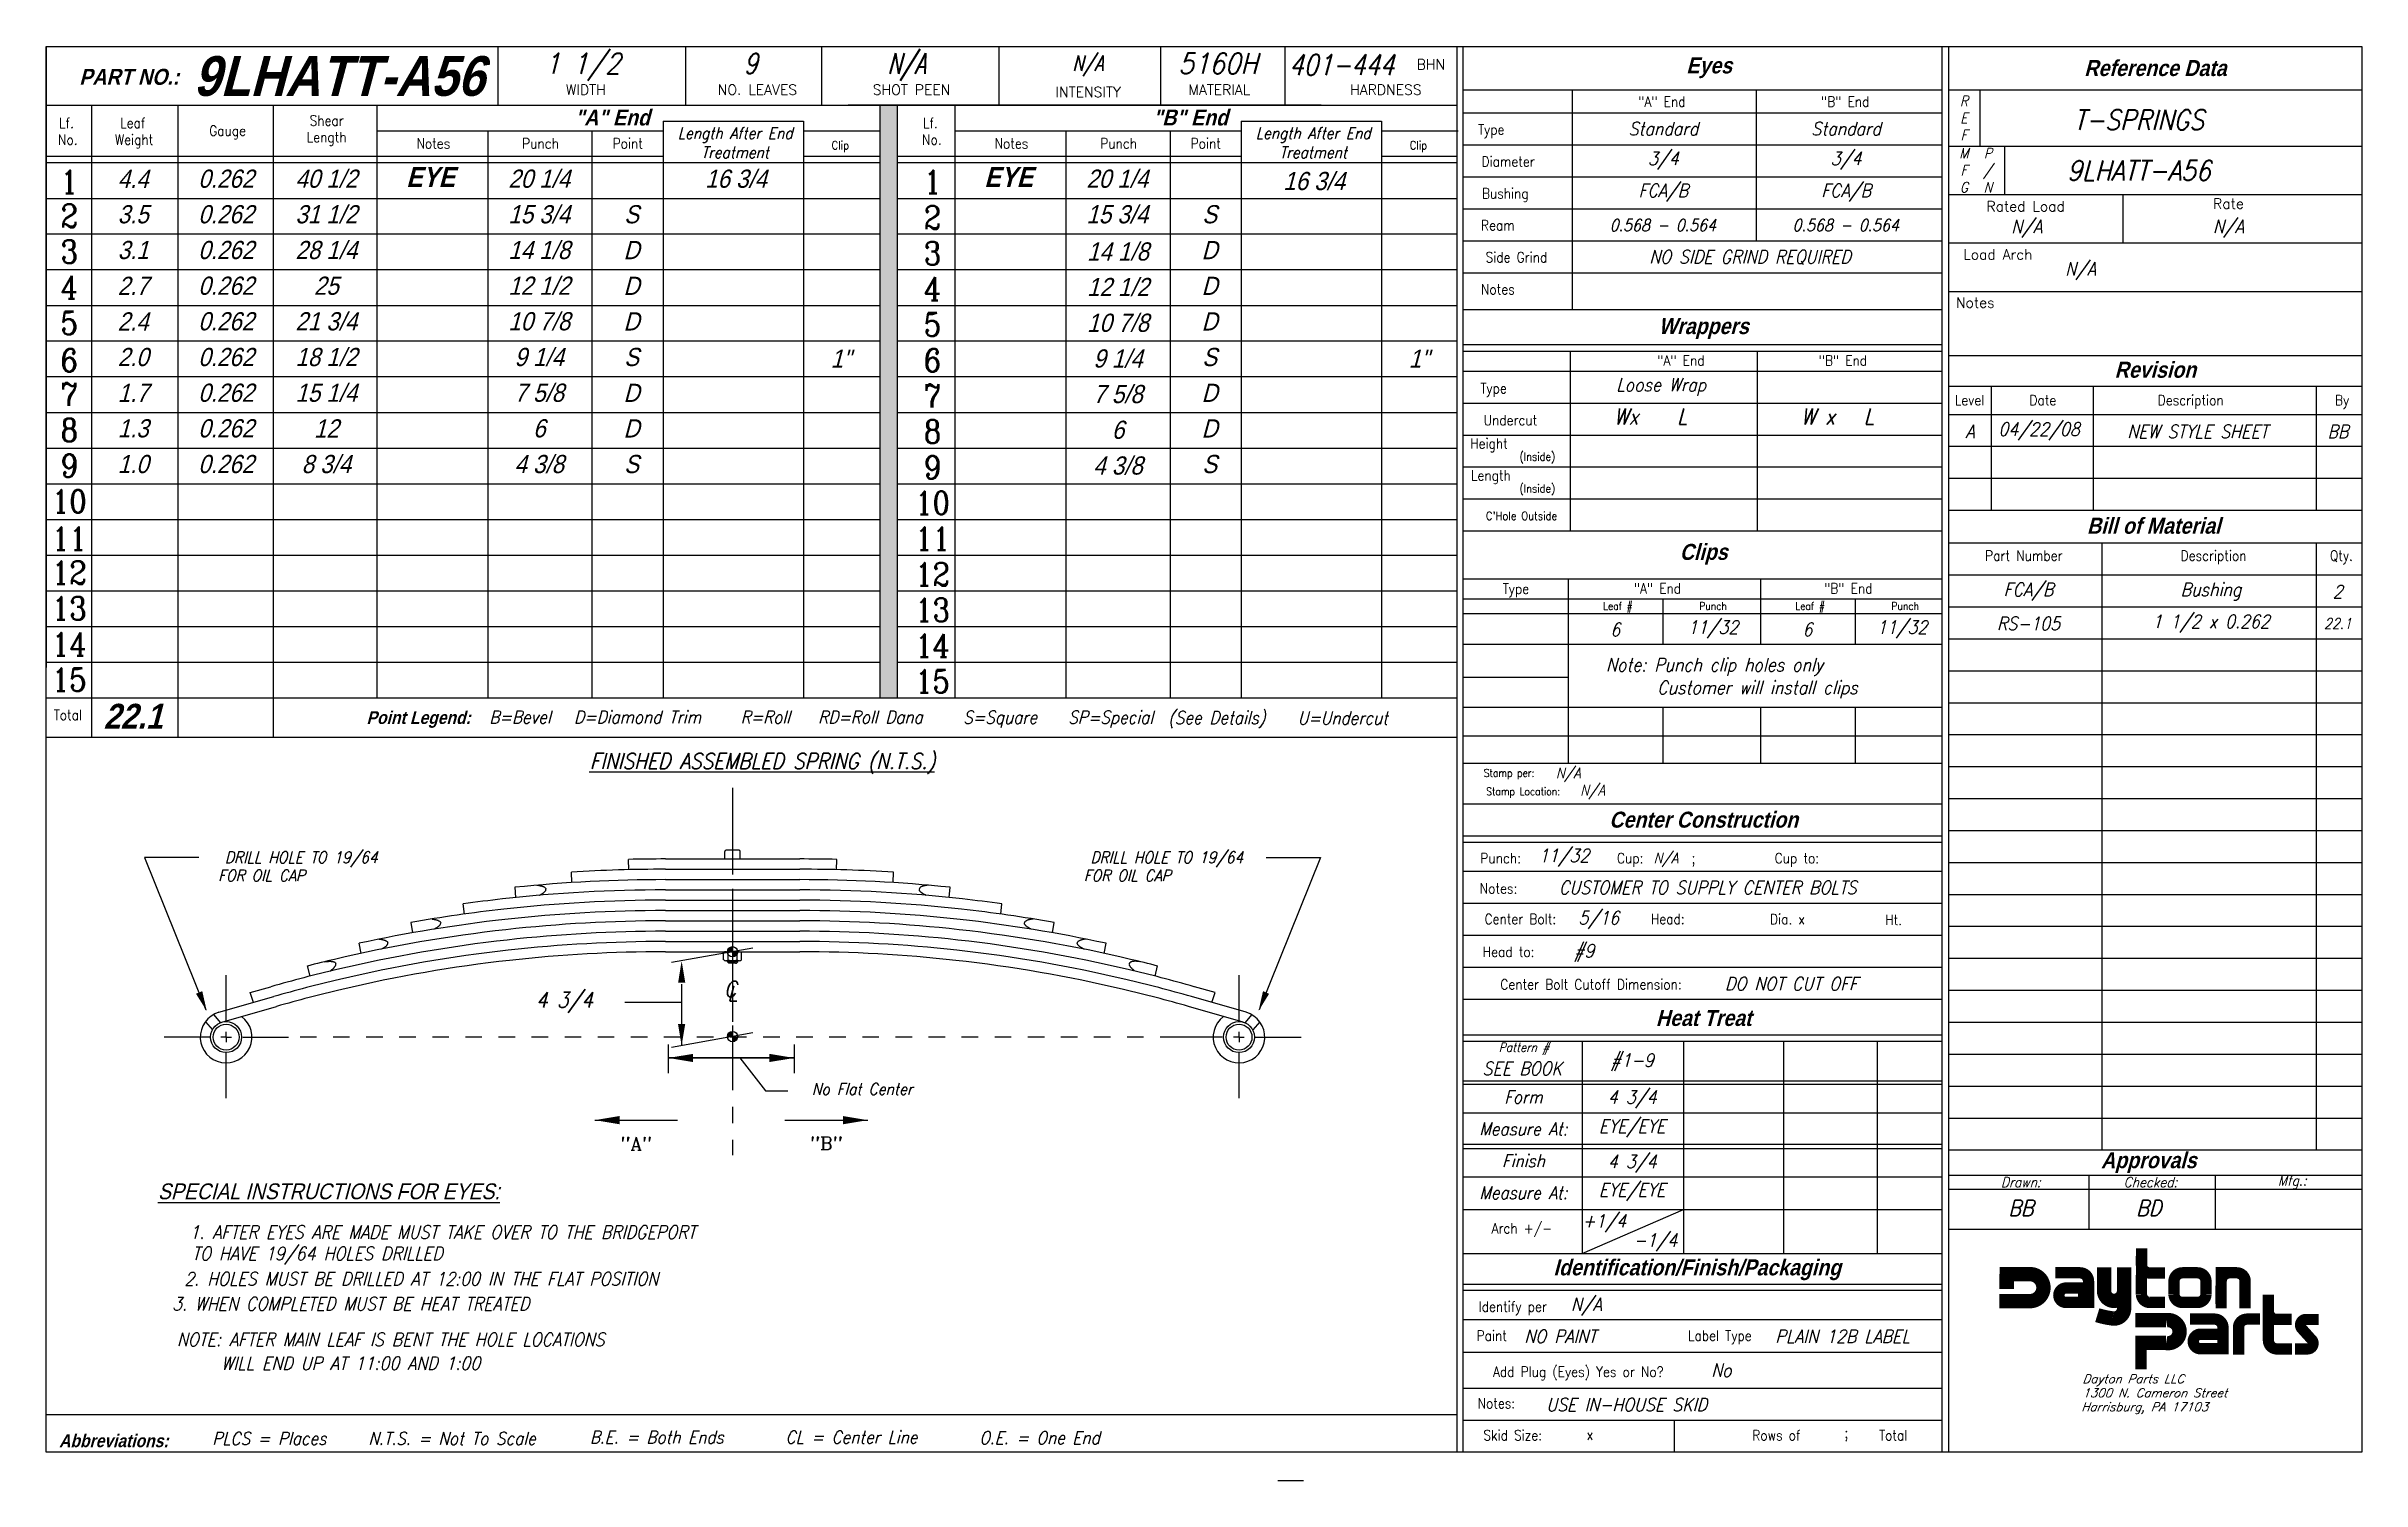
# Paper-space layout 'Layout1' of a CAD drawing. Extents: x 0 to 14, y -0.2 to 8.5.
import ezdxf
from ezdxf.enums import TextEntityAlignment as Align

# ---------------------------------------------------------------- set-up
doc = ezdxf.new("R2010")
doc.units = 0
doc.header["$LTSCALE"] = 0.25
doc.header["$MEASUREMENT"] = 0
for name, pattern in [('CENTER', [2, 1.25, -0.25, 0.25, -0.25]), ('DOT', [0.25, 0, -0.25]), ('HIDDEN', [0.375, 0.25, -0.125])]:
    doc.linetypes.add(name, pattern=pattern)
doc.layers.get('0').update_dxf_attribs({"linetype": 'CONTINUOUS'})
for name, color, linetype in [('DIM', 1, 'CONTINUOUS'), ('GRID', 6, 'CONTINUOUS'), ('GRIDTEXT', 2, 'CONTINUOUS'), ('LOGO', 7, 'CONTINUOUS'), ('SPRING', 4, 'CONTINUOUS'), ('TBLOCKTXT', 7, 'CONTINUOUS'), ('TEXT', 2, 'CONTINUOUS')]:
    doc.layers.add(name, color=color, linetype=linetype)
doc.styles.add('ROMANC', font='romanc', dxfattribs={"height": 0.1})
doc.styles.add('ROMANS', font='romans', dxfattribs={"width": 0.875, "oblique": 15, "height": 0.125})
doc.dimstyles.get("Standard").update_dxf_attribs({"dimtxt": 0.18, "dimasz": 0.18, "dimexe": 0.18, "dimexo": 0.0625, "dimgap": 0.09, "dimtad": 0, "dimtih": 1, "dimtoh": 1, "dimdec": 4, "dimzin": 0, "dimdsep": 46, "dimtxsty": 'Standard', "dimcen": 0.09, "dimadec": 0, "dimazin": 0, "dimtfac": 1, "dimtdec": 4, "dimtofl": 0, "dimtmove": 0, "dimatfit": 3, "dimfxl": 1, "dimtolj": 1, "dimtzin": 0, "dimarcsym": 0})

psp = doc.layouts.get("Layout1")

# ---------------------------------------------------------------- texts
at = {"layer": 'DIM', "color": 7, "style": 'ROMANS', "oblique": 15, "width": 0.875}
for s, height, p in [('%%uFINISHED ASSEMBLED SPRING (N.T.S.)', 0.09374, (4.331, 4.131)), ('C', 0.0937, (4.135, 2.753)), ('L', 0.0937, (4.148, 2.726))]:
    psp.add_text(s, height=height, dxfattribs=at).set_placement(p, align=Align.CENTER)
for s, height, p in [('4 3/4', 0.0937, (2.96, 2.688)), ('No Flat Center', 0.07031, (4.628, 2.16))]:
    psp.add_text(s, height=height, dxfattribs=at).set_placement(p)
at = {"layer": 'GRIDTEXT', "color": 7, "style": 'ROMANC'}
psp.add_text('BHN', height=0.0618, dxfattribs=at).set_placement((8.285, 8.359))
for s, height, p in [('WIDTH', 0.0618, (3.262, 8.206)), ('NO. LEAVES', 0.0618, (4.299, 8.206)), ('SHOT PEEN', 0.0618, (5.231, 8.206)), ('MATERIAL', 0.0618, (7.092, 8.206)), ('HARDNESS', 0.0618, (8.099, 8.206)), ('INTENSITY', 0.0618, (6.299, 8.192)), ('Rated Load', 0.0618, (11.967, 7.501)), ('Rate', 0.0618, (13.193, 7.517)), ('Load Arch', 0.0618, (11.799, 7.21)), ('Notes', 0.0618, (11.662, 6.919)), ('"A"', 0.08, (3.566, 1.825)), ('"B"', 0.08, (4.716, 1.827))]:
    psp.add_text(s, height=height, dxfattribs=at).set_placement(p, align=Align.CENTER)
at = {"layer": 'GRIDTEXT', "color": 7, "style": 'ROMANC', "width": 0.875}
for s, height, p in [('"A" End', 0.0618, (9.768, 8.134)), ('"B" End', 0.0618, (10.876, 8.134)), ('Lf.', 0.0618, (0.122, 8.005)), ('Leaf', 0.0618, (0.523, 8.005)), ('Gauge', 0.0618, (1.096, 7.958)), ('Length', 0.0618, (1.695, 7.919)), ('Shear', 0.0618, (1.695, 8.019)), ('Lf.', 0.0618, (5.345, 8.005)), ('Type', 0.0618, (8.736, 7.965)), ('No.', 0.0618, (0.13, 7.904)), ('Weight', 0.0618, (0.531, 7.904)), ('Notes', 0.0618, (2.34, 7.881)), ('Punch', 0.0618, (2.988, 7.881)), ('Point', 0.0618, (3.515, 7.881)), ('Clip', 0.0501, (4.801, 7.876)), ('No.', 0.0618, (5.354, 7.904)), ('Notes', 0.0618, (5.835, 7.881)), ('Punch', 0.0618, (6.483, 7.881)), ('Point', 0.0618, (7.01, 7.881)), ('Clip', 0.0501, (8.296, 7.876)), ('1', 0.14, (0.139, 7.61)), ('1', 0.14, (5.358, 7.61)), ('Diameter', 0.0618, (8.838, 7.772)), ('Bushing', 0.0618, (8.821, 7.579)), ('2', 0.14, (0.139, 7.404)), ('2', 0.14, (5.358, 7.394)), ('Ream', 0.0618, (8.776, 7.386)), ('3', 0.14, (0.139, 7.188)), ('3', 0.14, (5.358, 7.178)), ('Side Grind', 0.0618, (8.888, 7.193)), ('4', 0.14, (0.139, 6.972)), ('4', 0.14, (5.358, 6.963)), ('Notes', 0.0618, (8.776, 6.999)), ('5', 0.14, (0.139, 6.756)), ('5', 0.14, (5.358, 6.747)), ('6', 0.14, (0.139, 6.531)), ('6', 0.14, (5.358, 6.531)), ('"A" End', 0.0618, (9.883, 6.569)), ('"B" End', 0.0618, (10.862, 6.569)), ('7', 0.14, (0.139, 6.325)), ('7', 0.14, (5.358, 6.316)), ('Type', 0.0618, (8.75, 6.401)), ('Level', 0.0618, (11.628, 6.329)), ('Date', 0.0618, (12.071, 6.329)), ('Description', 0.06181, (12.965, 6.329)), ('By', 0.0618, (13.88, 6.329)), ('8', 0.14, (0.139, 6.109)), ('8', 0.14, (5.358, 6.1)), ('Undercut', 0.0618, (8.852, 6.208)), ('9', 0.14, (0.139, 5.894)), ('9', 0.14, (5.358, 5.884)), ('Height', 0.0618, (8.722, 6.067)), ('(Inside)', 0.0494, (9.015, 5.994)), ('Length', 0.0618, (8.734, 5.874)), ('10', 0.14, (0.139, 5.678)), ('10', 0.14, (5.358, 5.669)), ('(Inside)', 0.0494, (9.015, 5.801)), ("C'Hole Outside", 0.05007, (8.919, 5.635)), ('11', 0.14, (0.139, 5.453)), ('11', 0.14, (5.358, 5.453)), ('12', 0.14, (0.139, 5.247)), ('12', 0.14, (5.358, 5.237)), ('Part Number', 0.06181, (11.956, 5.389)), ('Description', 0.06181, (13.103, 5.389)), ('Qty.', 0.0618, (13.876, 5.389)), ('Type', 0.0618, (8.885, 5.189)), ('"A" End', 0.0618, (9.741, 5.191)), ('"B" End', 0.0618, (10.895, 5.191)), ('13', 0.14, (0.139, 5.031)), ('13', 0.14, (5.358, 5.022)), ('Leaf #', 0.0464, (9.502, 5.092)), ('Punch', 0.0464, (10.077, 5.092)), ('Leaf #', 0.0464, (10.664, 5.092)), ('Punch', 0.0464, (11.239, 5.092)), ('14', 0.14, (0.139, 4.815)), ('14', 0.14, (5.358, 4.806)), ('15', 0.14, (0.139, 4.6)), ('15', 0.14, (5.358, 4.59)), ('Total', 0.0618, (0.13, 4.426)), ('Stamp per:', 0.0464, (8.844, 4.083)), ('Stamp Location:', 0.04636, (8.929, 3.971)), ('Punch:', 0.0618, (8.793, 3.56)), ('Cup:', 0.0618, (9.576, 3.56)), (';', 0.0618, (9.959, 3.56)), ('Cup to:', 0.0618, (10.584, 3.56)), ('Notes:', 0.0618, (8.78, 3.377)), ('Center Bolt:', 0.06181, (8.912, 3.192)), ('Head:', 0.0618, (9.803, 3.192)), ('Dia. x', 0.0618, (10.527, 3.191)), ('Ht.', 0.0618, (11.169, 3.187)), ('Head to:', 0.0618, (8.841, 2.994)), ('Center Bolt Cutoff Dimension:', 0.06181, (9.339, 2.797)), ('Arch +/-', 0.0618, (8.921, 1.322)), ('Identify per', 0.06181, (8.866, 0.849)), ('Paint', 0.0618, (8.739, 0.673)), ('Label Type', 0.0618, (10.118, 0.673)), ('Add Plug (Eyes) Yes or No?', 0.06181, (9.262, 0.455)), ('Notes:', 0.0618, (8.767, 0.264)), ('Skid Size:', 0.0618, (8.866, 0.071)), ('x', 0.0618, (9.333, 0.075)), ('Rows of', 0.0618, (10.46, 0.071)), (';', 0.0618, (10.883, 0.086)), ('Total', 0.0618, (11.166, 0.071))]:
    psp.add_text(s, height=height, dxfattribs=at).set_placement(p, align=Align.CENTER)
at = {"layer": 'GRIDTEXT', "color": 7, "style": 'ROMANS', "oblique": 15, "width": 0.875}
for s, height, p in [('B=Bevel', 0.0773, (2.678, 4.405)), ('D=Diamond Trim', 0.07726, (3.19, 4.405)), ('R=Roll', 0.0773, (4.197, 4.405)), ('RD=Roll Dana', 0.07726, (4.666, 4.405)), ('S=Square', 0.0773, (5.543, 4.404)), ('SP=Special', 0.0773, (6.178, 4.404)), ('(See Details)', 0.07726, (6.782, 4.402)), ('U=Undercut', 0.0773, (7.566, 4.4)), ('PLCS = Places', 0.07726, (1.003, 0.044)), ('N.T.S. = Not To Scale', 0.07726, (1.947, 0.044)), ('B.E. = Both Ends', 0.07726, (3.286, 0.052)), ('CL = Center Line', 0.07726, (4.469, 0.052)), ('O.E. = One End', 0.07726, (5.641, 0.048))]:
    psp.add_text(s, height=height, dxfattribs=at).set_placement(p)
at = {"layer": 'GRIDTEXT', "color": 7, "attachment_point": 5, "style": 'ROMANS'}
for s, insert, char_height, width in [('{\\fSansSerif|b1|i0|c2|p2;9LHATT-A56}', (1.769, 8.318), 0.23998, 3.19968), ('{\\fSansSerif|b1|i0|c2|p2;Eyes}', (10.053, 8.369), 0.09658, 2.89551), ('{\\fSansSerif|b1|i0|c2|p2;Reference Data}', (12.751, 8.367), 0.09658, 2.89551), ('{\\fSansSerif|b1|i0|c2|p2;PART NO.:}', (0.501, 8.314), 0.09658, 2.89551), ('{\\fSansSerif|b1|i0|c2|p2;"A" End}', (3.422, 8.068), 0.09658, 2.89551), ('{\\fSansSerif|b1|i0|c2|p2;"B" End}', (6.917, 8.068), 0.09658, 2.89551), ('R\\PE\\PF', (11.594, 8.066), 0.0618, 0.19316), ('Length After End Treatment', (4.164, 7.916), 0.06954, 0.90624), ('Length After End Treatment', (7.659, 7.916), 0.06954, 0.90624), ('M\\PF\\PG', (11.594, 7.75), 0.0618, 0.19316), ('P\\P/\\PN', (11.739, 7.75), 0.0618, 0.19316), ('{\\fSansSerif|b1|i0|c2|p2;Wrappers}', (10.02, 6.793), 0.09658, 2.89551), ('{\\fSansSerif|b1|i0|c2|p2;Revision}', (12.751, 6.543), 0.09658, 2.89551), ('{\\fSansSerif|b1|i0|c2|p2;Bill of Material}', (12.741, 5.6), 0.09658, 2.89551), ('{\\fSansSerif|b1|i0|c2|p2;Clips}', (10.02, 5.428), 0.09658, 2.89551), ('{\\fSansSerif|b1|i0|c2|p2;Point Legend:}', (2.251, 4.429), 0.07726, 2.3164), ('{\\fSansSerif|b1|i0|c2|p2;Center Construction}', (10.02, 3.823), 0.09658, 2.89551), ('{\\fSansSerif|b1|i0|c2|p2;Heat Treat}', (10.02, 2.624), 0.09658, 2.89551), ('Pattern #', (8.934, 2.438), 0.0541, 0.7096), ('Form', (8.93, 2.147), 0.0773, 0.7096), ('Measure At:', (8.93, 1.954), 0.07726, 0.7096), ('Finish', (8.93, 1.761), 0.0773, 0.7096), ('{\\fSansSerif|b1|i0|c2|p2;Approvals}', (12.711, 1.75), 0.09658, 2.89551), ('Measure At:', (8.93, 1.568), 0.07726, 0.7096), ('Drawn:', (11.938, 1.632), 0.0618, 0.45865), ('Checked:', (12.722, 1.632), 0.0618, 0.45865), ('Mfg.:', (13.579, 1.632), 0.0618, 0.45865), ('{\\fSansSerif|b1|i0|c2|p2;Identification/Finish/Packaging}', (9.981, 1.102), 0.09658, 2.89551), ('{\\fSansSerif|b1|i0|c2|p2;Abbreviations:}', (0.408, 0.068), 0.07726, 2.3164)]:
    psp.add_mtext(s, dxfattribs=dict(at, insert=insert, char_height=char_height, width=width))
at = {"layer": 'TBLOCKTXT', "color": 7, "style": 'ROMANS', "oblique": 20}
for s, p in [('Dayton Parts LLC', (12.31, 0.417)), ('Harrisburg, PA 17103', (12.303, 0.248)), ('1300 N. Cameron Street', (12.31, 0.332))]:
    psp.add_text(s, height=0.05215, dxfattribs=at).set_placement(p)
at = {"layer": 'TEXT', "color": 7, "style": 'ROMANS', "oblique": 15}
for s, width, p in [('1 1/2', 0.875, (3.242, 8.333)), ('9', 0.75, (4.258, 8.333)), ('N/A', 0.6875, (5.2, 8.333)), ('5160H', 0.875, (7.083, 8.333))]:
    psp.add_text(s, height=0.125, dxfattribs=dict(at, width=width)).set_placement(p, align=Align.CENTER)
for s, height, width, p in [('N/A', 0.0937, 0.75, (6.204, 8.35)), ('401-444', 0.125, 0.8125, (7.514, 8.325))]:
    psp.add_text(s, height=height, dxfattribs=dict(at, width=width)).set_placement(p)
at = {"layer": 'TEXT', "color": 7, "style": 'ROMANS'}
for s, insert, char_height, width, attachment_point in [('Standard', (9.776, 8.001), 0.08, 0.57994, 5), ('Standard', (10.881, 8.001), 0.08, 0.57994, 5), ('T-SPRINGS', (12.651, 8.055), 0.12, 0.86991, 5), ('3/4', (9.776, 7.808), 0.08, 0.57994, 5), ('3/4', (10.881, 7.808), 0.08, 0.57994, 5), ('{\\fArial|b0|i0|c0|p34;4.4}', (0.525, 7.698), 0.11, 0.68284, 5), ('{\\fArial|b0|i0|c0|p34;0.262}', (1.087, 7.698), 0.11, 0.68284, 5), ('{\\fArial|b0|i0|c0|p34;40 1/2}', (1.693, 7.698), 0.11, 0.68284, 5), ('{\\fArial|b1|i0|c0|p34;EYE}', (2.323, 7.709), 0.12, 0.68284, 5), ('{\\fArial|b0|i0|c0|p34;20 1/4}', (2.98, 7.698), 0.11, 0.68284, 5), ('{\\fArial|b0|i0|c0|p34;16 3/4}', (4.17, 7.698), 0.11, 0.68284, 5), ('{\\fArial|b1|i0|c0|p34;EYE}', (5.818, 7.709), 0.12, 0.68284, 5), ('{\\fArial|b0|i0|c0|p34;20 1/4}', (6.475, 7.698), 0.11, 0.68284, 5), ('{\\fArial|b0|i0|c0|p34;16 3/4}', (7.665, 7.684), 0.11, 0.68284, 5), ('9LHATT-A56', (12.651, 7.748), 0.12, 0.86991, 5), ('FCA/B', (9.776, 7.614), 0.08, 0.57994, 5), ('FCA/B', (10.881, 7.614), 0.08, 0.57994, 5), ('{\\fArial|b0|i0|c0|p34;3.5}', (0.525, 7.483), 0.11, 0.68284, 5), ('{\\fArial|b0|i0|c0|p34;0.262}', (1.087, 7.483), 0.11, 0.68284, 5), ('{\\fArial|b0|i0|c0|p34;31 1/2}', (1.693, 7.483), 0.11, 0.68284, 5), ('{\\fArial|b0|i0|c0|p34;15 3/4}', (2.98, 7.483), 0.11, 0.68284, 5), ('{\\fArial|b0|i0|c0|p34;S}', (3.538, 7.483), 0.11, 0.68284, 5), ('{\\fArial|b0|i0|c0|p34;15 3/4}', (6.475, 7.483), 0.11, 0.68284, 5), ('{\\fArial|b0|i0|c0|p34;S}', (7.033, 7.483), 0.11, 0.68284, 5), ('N/A', (11.972, 7.396), 0.08, 0.57994, 5), ('N/A', (13.192, 7.396), 0.08, 0.57994, 5), ('{\\fArial|b0|i0|c0|p34;3.1}', (0.525, 7.267), 0.11, 0.68284, 5), ('{\\fArial|b0|i0|c0|p34;0.262}', (1.087, 7.267), 0.11, 0.68284, 5), ('{\\fArial|b0|i0|c0|p34;28 1/4}', (1.693, 7.267), 0.11, 0.68284, 5), ('{\\fArial|b0|i0|c0|p34;14 1/8}', (2.98, 7.267), 0.11, 0.68284, 5), ('{\\fArial|b0|i0|c0|p34;D}', (3.538, 7.267), 0.11, 0.68284, 5), ('{\\fArial|b0|i0|c0|p34;14 1/8}', (6.479, 7.258), 0.11, 0.68284, 5), ('{\\fArial|b0|i0|c0|p34;D}', (7.033, 7.267), 0.11, 0.68284, 5), ('N/A', (12.298, 7.14), 0.08, 0.57994, 5), ('{\\fArial|b0|i0|c0|p34;2.7}', (0.525, 7.051), 0.11, 0.68284, 5), ('{\\fArial|b0|i0|c0|p34;0.262}', (1.087, 7.051), 0.11, 0.68284, 5), ('{\\fArial|b0|i0|c0|p34;25}', (1.693, 7.051), 0.11, 0.68284, 5), ('{\\fArial|b0|i0|c0|p34;12 1/2}', (2.98, 7.051), 0.11, 0.68284, 5), ('{\\fArial|b0|i0|c0|p34;D}', (3.538, 7.051), 0.11, 0.68284, 5), ('{\\fArial|b0|i0|c0|p34;12 1/2}', (6.479, 7.043), 0.11, 0.68284, 5), ('{\\fArial|b0|i0|c0|p34;D}', (7.033, 7.051), 0.11, 0.68284, 5), ('{\\fArial|b0|i0|c0|p34;2.4}', (0.525, 6.836), 0.11, 0.68284, 5), ('{\\fArial|b0|i0|c0|p34;0.262}', (1.087, 6.836), 0.11, 0.68284, 5), ('{\\fArial|b0|i0|c0|p34;21 3/4}', (1.693, 6.836), 0.11, 0.68284, 5), ('{\\fArial|b0|i0|c0|p34;10 7/8}', (2.98, 6.836), 0.11, 0.68284, 5), ('{\\fArial|b0|i0|c0|p34;D}', (3.538, 6.836), 0.11, 0.68284, 5), ('{\\fArial|b0|i0|c0|p34;10 7/8}', (6.479, 6.827), 0.11, 0.68284, 5), ('{\\fArial|b0|i0|c0|p34;D}', (7.033, 6.836), 0.11, 0.68284, 5), ('{\\fArial|b0|i0|c0|p34;2.0}', (0.525, 6.62), 0.11, 0.68284, 5), ('{\\fArial|b0|i0|c0|p34;0.262}', (1.087, 6.62), 0.11, 0.68284, 5), ('{\\fArial|b0|i0|c0|p34;18 1/2}', (1.693, 6.62), 0.11, 0.68284, 5), ('{\\fArial|b0|i0|c0|p34;9 1/4}', (2.98, 6.62), 0.11, 0.68284, 5), ('{\\fArial|b0|i0|c0|p34;S}', (3.538, 6.62), 0.11, 0.68284, 5), ('{\\fArial|b0|i0|c0|p34;1"}', (4.803, 6.611), 0.11, 0.68284, 5), ('{\\fArial|b0|i0|c0|p34;9 1/4}', (6.479, 6.611), 0.11, 0.68284, 5), ('{\\fArial|b0|i0|c0|p34;S}', (7.033, 6.62), 0.11, 0.68284, 5), ('{\\fArial|b0|i0|c0|p34;1"}', (8.298, 6.611), 0.11, 0.68284, 5), ('{\\fArial|b0|i0|c0|p34;1.7}', (0.525, 6.404), 0.11, 0.68284, 5), ('{\\fArial|b0|i0|c0|p34;0.262}', (1.087, 6.404), 0.11, 0.68284, 5), ('{\\fArial|b0|i0|c0|p34;15 1/4}', (1.693, 6.404), 0.11, 0.68284, 5), ('{\\fArial|b0|i0|c0|p34;7 5/8}', (2.98, 6.404), 0.11, 0.68284, 5), ('{\\fArial|b0|i0|c0|p34;D}', (3.538, 6.404), 0.11, 0.68284, 5), ('{\\fArial|b0|i0|c0|p34;7 5/8}', (6.479, 6.396), 0.11, 0.68284, 5), ('{\\fArial|b0|i0|c0|p34;D}', (7.033, 6.404), 0.11, 0.68284, 5), ('    Wx    L', (9.247, 6.309), 0.09658, 1.07149, 1), ('    W x   L', (10.377, 6.309), 0.09658, 1.07151, 1), ('{\\fArial|b0|i0|c0|p34;1.3}', (0.525, 6.189), 0.11, 0.68284, 5), ('{\\fArial|b0|i0|c0|p34;0.262}', (1.087, 6.189), 0.11, 0.68284, 5), ('{\\fArial|b0|i0|c0|p34;12}', (1.693, 6.189), 0.11, 0.68284, 5), ('{\\fArial|b0|i0|c0|p34;6}', (2.98, 6.189), 0.11, 0.68284, 5), ('{\\fArial|b0|i0|c0|p34;D}', (3.538, 6.189), 0.11, 0.68284, 5), ('{\\fArial|b0|i0|c0|p34;6}', (6.479, 6.18), 0.11, 0.68284, 5), ('{\\fArial|b0|i0|c0|p34;D}', (7.033, 6.189), 0.11, 0.68284, 5), ('A', (11.63, 6.171), 0.08, 0.57994, 5), ('04/22/08', (12.048, 6.171), 0.08, 0.57994, 5), ('NEW STYLE SHEET', (13.006, 6.171), 0.07999, 1.08847, 5), ('BB', (13.854, 6.171), 0.08, 0.57994, 5), ('{\\fArial|b0|i0|c0|p34;1.0}', (0.525, 5.973), 0.11, 0.68284, 5), ('{\\fArial|b0|i0|c0|p34;0.262}', (1.087, 5.973), 0.11, 0.68284, 5), ('{\\fArial|b0|i0|c0|p34;8 3/4}', (1.693, 5.973), 0.11, 0.68284, 5), ('{\\fArial|b0|i0|c0|p34;4 3/8}', (2.98, 5.973), 0.11, 0.68284, 5), ('{\\fArial|b0|i0|c0|p34;S}', (3.538, 5.973), 0.11, 0.68284, 5), ('{\\fArial|b0|i0|c0|p34;4 3/8}', (6.479, 5.964), 0.11, 0.68284, 5), ('{\\fArial|b0|i0|c0|p34;S}', (7.033, 5.973), 0.11, 0.68284, 5), ('FCA/B', (11.984, 5.202), 0.08, 0.57994, 5), ('Bushing', (13.087, 5.202), 0.08, 0.57994, 5), ('2', (13.854, 5.202), 0.08, 0.57994, 5), ('11/32', (10.076, 4.974), 0.08, 0.57994, 5), ('11/32', (11.219, 4.974), 0.08, 0.57994, 5), ('RS-105', (11.984, 5.009), 0.08, 0.57994, 5), ('1 1/2 x 0.262', (13.087, 5.009), 0.07999, 1.28883, 5), ('22.1', (13.854, 5.009), 0.064, 0.57994, 5), ('6', (9.486, 4.974), 0.08, 0.57994, 5), ('6', (10.648, 4.974), 0.08, 0.57994, 5), ('{\\C1;Note: Punch clip holes only}', (10.085, 4.747), 0.07999, 1.86151, 5), ('{\\C1;Customer will install clips}', (10.345, 4.609), 0.07999, 1.86151, 5), ('{\\fArial|b1|i0|c0|p34;22.1}', (0.525, 4.449), 0.15, 0.68284, 5), ('N/A', (9.201, 4.095), 0.064, 0.46395, 5), ('N/A', (9.348, 3.991), 0.064, 0.46395, 5), ('\\A1;{\\C1;DRILL HOLE TO 19/64}', (1.541, 3.584), 0.07, 2.83597, 5), ('\\A1;{\\C1;DRILL HOLE TO 19/64}', (6.774, 3.584), 0.07, 2.83597, 5), ('11/32', (9.175, 3.593), 0.08, 0.57994, 5), ('\\A1;{\\C1;FOR OIL CAP}', (1.301, 3.486), 0.07, 2.83597, 5), ('\\A1;{\\C1;FOR OIL CAP}', (6.535, 3.486), 0.07, 2.83597, 5), ('N/A', (9.792, 3.581), 0.064, 0.46395, 5), ('{\\C1;CUSTOMER TO SUPPLY CENTER BOLTS}', (10.045, 3.413), 0.07999, 2.263, 5), ('5/16', (9.386, 3.217), 0.08, 0.57994, 5), ('#9', (9.297, 3.017), 0.08, 0.57994, 5), ('{\\C1;DO NOT CUT OFF}', (10.551, 2.832), 0.07999, 1.45568, 5), ('#1-9', (9.588, 2.356), 0.08, 0.57994, 5), ('SEE BOOK', (8.923, 2.319), 0.08, 0.57994, 5), ('4 3/4', (9.588, 2.133), 0.08, 0.57994, 5), ('EYE/EYE', (9.588, 1.958), 0.08, 0.57994, 5), ('4 3/4', (9.588, 1.743), 0.08, 0.57994, 5), ('{\\fArial|b0|i0|c0|p34;\\L\\C1;SPECIAL INSTRUCTIONS FOR EYES:}', (1.708, 1.576), 0.09599, 6.72194, 5), ('EYE/EYE', (9.588, 1.572), 0.08, 0.57994, 5), ('+1/4', (9.419, 1.384), 0.08, 0.57994, 5), ('BB', (11.938, 1.476), 0.096, 0.69593, 5), ('BD', (12.711, 1.476), 0.096, 0.69593, 5), ('{\\C1;1. AFTER EYES ARE MADE MUST TAKE OVER TO THE BRIDGEPORT}', (2.395, 1.33), 0.07999, 4.04463, 5), ('-1/4', (9.728, 1.268), 0.08, 0.57994, 5), ('{\\C1;TO HAVE 19/64 HOLES DRILLED}', (1.638, 1.187), 0.07999, 3.01076, 5), ('{\\C1;2. HOLES MUST BE DRILLED AT 12:00 IN THE FLAT POSITION}', (2.266, 1.047), 0.07999, 4.04463, 5), ('{\\C1;3. WHEN COMPLETED MUST BE HEAT TREATED}', (1.84, 0.897), 0.07999, 4.04463, 5), ('N/A', (9.31, 0.88), 0.08, 1.62441, 5), ('{\\C1;NOTE: AFTER MAIN LEAF IS BENT THE HOLE LOCATIONS}', (2.082, 0.681), 0.07999, 4.04463, 5), ('{\\C1;NO PAINT}', (9.153, 0.7), 0.07999, 0.57994, 5), ('{\\C5;    PLAIN 12B LABEL}', (10.764, 0.7), 0.07999, 2.12421, 5), ('{\\C1;WILL END UP AT 11:00 AND 1:00}', (1.84, 0.537), 0.07999, 4.04463, 5), ('No', (10.127, 0.495), 0.08, 0.57994, 5)]:
    psp.add_mtext(s, dxfattribs=dict(at, insert=insert, char_height=char_height, width=width, attachment_point=attachment_point))
at = {"layer": 'TEXT', "color": 7, "attachment_point": 5, "style": 'ROMANS'}
for s, insert, char_height in [('0.568 - 0.564', (9.773, 7.418), 0.07199), ('0.568 - 0.564', (10.879, 7.418), 0.07199), ('{\\C1;NO SIDE GRIND REQUIRED}', (10.3, 7.223), 0.07999), ('Loose Wrap', (9.763, 6.44), 0.08), ('USE IN-HOUSE SKID', (9.554, 0.287), 0.07999)]:
    psp.add_mtext(s, dxfattribs=dict(at, insert=insert, char_height=char_height))

# ---------------------------------------------------------------- hatches: boundary and pattern name
psp.add_hatch(color=256).paths.add_polyline_path([(5.144, 8.144), (5.04, 8.144), (5.04, 4.561), (5.144, 4.561)])

# ---------------------------------------------------------------- linework, layer by layer
at = {"color": 7, "linetype": 'DOT'}
for p, q in [((0, 0), (0, 8.499)), ((0, 8.499), (13.135, 8.499))]:
    psp.add_line(p, q, dxfattribs=at)
at = {"color": 1}
for p, q in [((0.594, 3.594), (0.965, 2.674)), ((0.922, 3.594), (0.594, 3.594)), ((7.704, 3.594), (7.333, 2.674)), ((7.376, 3.594), (7.704, 3.594))]:
    psp.add_line(p, q, dxfattribs=at)
for p, q in [((3.178, 3.444), (3.175, 3.506)), ((3.522, 3.521), (3.519, 3.583)), ((4.777, 3.521), (4.779, 3.583)), ((5.12, 3.444), (5.123, 3.506)), ((2.839, 3.353), (2.834, 3.415)), ((5.459, 3.353), (5.465, 3.415)), ((2.529, 3.253), (2.52, 3.315)), ((5.77, 3.253), (5.778, 3.315)), ((2.215, 3.14), (2.205, 3.202)), ((6.083, 3.14), (6.094, 3.202)), ((1.904, 3.015), (1.891, 3.077)), ((3.743, 3.025), (3.743, 3.025)), ((6.395, 3.015), (6.407, 3.077)), ((1.595, 2.878), (1.579, 2.939)), ((6.704, 2.878), (6.719, 2.939)), ((1.252, 2.719), (1.232, 2.778)), ((3.498, 2.721), (3.841, 2.721)), ((7.047, 2.719), (7.066, 2.778)), ((0.962, 2.602), (1.004, 2.553)), ((1.01, 2.645), (1.053, 2.596)), ((7.288, 2.645), (7.246, 2.596)), ((7.337, 2.602), (7.294, 2.553))]:
    psp.add_line(p, q)
at = {"linetype": 'HIDDEN'}
psp.add_line((6.834, 2.509), (1.464, 2.509), dxfattribs=at)
at = {"layer": 'DIM', "color": 7, "linetype": 'CENTER'}
for p, q in [((4.149, 4.017), (4.149, 2.813)), ((4.149, 3.804), (4.149, 2.487)), ((4.149, 3.113), (4.149, 1.796)), ((1.087, 2.609), (1.087, 2.884)), ((7.211, 2.609), (7.211, 2.884)), ((1.087, 2.509), (1.087, 2.54)), ((7.211, 2.509), (7.211, 2.54)), ((0.987, 2.509), (0.712, 2.509)), ((1.087, 2.509), (1.056, 2.509)), ((1.087, 2.509), (1.087, 2.478)), ((1.087, 2.14), (1.087, 2.415)), ((1.089, 2.509), (1.12, 2.509)), ((1.189, 2.509), (1.464, 2.509)), ((7.109, 2.509), (6.834, 2.509)), ((7.209, 2.509), (7.178, 2.509)), ((7.211, 2.509), (7.211, 2.478)), ((7.211, 2.509), (7.242, 2.509)), ((7.211, 2.14), (7.211, 2.415)), ((7.311, 2.509), (7.586, 2.509))]:
    psp.add_line(p, q, dxfattribs=at)
at = {"layer": 'DIM', "color": 7}
for p, q in [((4.272, 3.046), (3.78, 2.96)), ((3.841, 2.83), (3.841, 2.458)), ((4.272, 2.534), (3.779, 2.447)), ((3.759, 2.465), (3.759, 2.292)), ((4.192, 2.383), (4.348, 2.185)), ((4.522, 2.465), (4.522, 2.292)), ((4.348, 2.185), (4.484, 2.185)), ((7.601, -0.173), (7.445, -0.173))]:
    psp.add_line(p, q, dxfattribs=at)
at = {"layer": 'DIM', "color": 7, "const_width": 0.0312}
for points in [[(4.149, 3.04, 0.414213), (4.134, 3.025, 1)], [(4.149, 3.009, 0.414214), (4.165, 3.025, 1)], [(4.149, 2.528, 0.414214), (4.133, 2.512, 1)], [(4.149, 2.498, 0.414214), (4.164, 2.514, 1)]]:
    psp.add_lwpolyline(points, format="xyb", dxfattribs=at)
at = {"layer": 'DIM', "color": 7}
for centre in [(4.149, 3.025), (4.149, 2.512)]:
    psp.add_circle(centre, 0.0312, dxfattribs=at)
for points in [[(3.82, 2.839), (3.863, 2.839), (3.841, 2.97)], [(3.819, 2.589), (3.863, 2.589), (3.841, 2.458)]]:
    psp.add_solid(points, dxfattribs=at)
at = {"layer": 'DIM', "color": 1}
for points in [[(0.905, 2.771), (0.943, 2.787), (0.97, 2.667)], [(7.393, 2.771), (7.356, 2.787), (7.329, 2.667)]]:
    psp.add_solid(points, dxfattribs=at)
at = {"layer": 'GRID', "color": 7}
for p, q in [((0, 8.499), (0, 4.744)), ((0, 8.499), (13.999, 8.499)), ((2.73, 8.499), (2.73, 8.144)), ((3.865, 8.499), (3.865, 8.144)), ((4.687, 8.499), (4.687, 8.144)), ((5.758, 8.499), (5.758, 8.144)), ((6.736, 8.499), (6.736, 8.144)), ((7.488, 8.499), (7.488, 8.144)), ((8.527, 8.499), (8.527, 0)), ((8.565, 8.499), (8.565, 0)), ((11.461, 8.499), (11.461, 0)), ((11.5, 8.499), (11.5, 0)), ((0, 8.144), (8.527, 8.144)), ((0.274, 8.144), (0.274, 4.323)), ((0.355, 8.144), (8.527, 8.144)), ((0.795, 8.144), (0.795, 4.323)), ((1.371, 8.144), (1.371, 4.323)), ((1.998, 8.144), (1.998, 4.561)), ((7.707, 8.144), (4.848, 8.144)), ((5.04, 8.144), (5.04, 4.561)), ((5.144, 8.144), (5.144, 4.561)), ((5.493, 8.144), (5.493, 4.561)), ((8.565, 8.237), (11.461, 8.237)), ((8.565, 8.237), (11.461, 8.237)), ((9.226, 8.237), (9.226, 6.908)), ((10.338, 8.237), (10.338, 7.324)), ((11.5, 8.237), (13.135, 8.237)), ((11.5, 8.237), (13.999, 8.237)), ((11.69, 8.237), (11.69, 7.896)), ((1.998, 7.989), (3.73, 7.989)), ((2.669, 7.983), (2.669, 4.561)), ((3.299, 7.989), (3.299, 4.561)), ((3.73, 8.046), (3.73, 4.561)), ((3.73, 8.046), (4.578, 8.046)), ((4.578, 8.046), (4.578, 4.561)), ((4.578, 7.989), (5.04, 7.989)), ((5.493, 7.989), (7.225, 7.989)), ((6.164, 7.983), (6.164, 4.561)), ((6.794, 7.989), (6.794, 4.561)), ((7.225, 8.046), (7.225, 4.561)), ((7.225, 8.046), (8.073, 8.046)), ((8.073, 8.046), (8.073, 4.561)), ((8.073, 7.989), (8.535, 7.989)), ((8.565, 8.096), (11.461, 8.096)), ((8.565, 7.903), (11.461, 7.903)), ((11.5, 7.896), (13.999, 7.896)), ((11.839, 7.896), (11.839, 7.603)), ((0, 7.835), (1.371, 7.835)), ((0, 7.796), (1.371, 7.796)), ((1.371, 7.835), (1.998, 7.835)), ((1.371, 7.796), (1.998, 7.796)), ((1.998, 7.835), (3.73, 7.835)), ((1.998, 7.796), (5.04, 7.796)), ((4.578, 7.835), (5.04, 7.835)), ((5.144, 7.835), (7.225, 7.835)), ((5.144, 7.796), (5.333, 7.796)), ((5.315, 7.796), (8.527, 7.796)), ((8.073, 7.835), (8.527, 7.835)), ((8.565, 7.71), (11.461, 7.71)), ((0, 7.58), (1.371, 7.58)), ((1.371, 7.58), (1.998, 7.58)), ((1.998, 7.58), (5.04, 7.58)), ((5.144, 7.58), (5.333, 7.58)), ((5.315, 7.58), (8.527, 7.58)), ((11.5, 7.603), (13.999, 7.603)), ((12.555, 7.603), (12.555, 7.309)), ((8.565, 7.517), (11.461, 7.517)), ((0, 7.365), (1.371, 7.365)), ((1.371, 7.365), (1.998, 7.365)), ((1.998, 7.365), (5.04, 7.365)), ((5.144, 7.365), (5.333, 7.365)), ((5.315, 7.365), (8.527, 7.365)), ((8.565, 7.324), (11.461, 7.324)), ((13.999, 7.309), (11.5, 7.309)), ((0, 7.149), (1.371, 7.149)), ((1.371, 7.149), (1.998, 7.149)), ((1.998, 7.149), (5.04, 7.149)), ((5.144, 7.149), (5.333, 7.149)), ((5.315, 7.149), (8.527, 7.149)), ((8.565, 7.13), (11.461, 7.13)), ((11.5, 7.016), (13.999, 7.016)), ((0, 6.933), (1.371, 6.933)), ((1.371, 6.933), (1.998, 6.933)), ((1.998, 6.933), (5.04, 6.933)), ((5.144, 6.933), (5.333, 6.933)), ((5.315, 6.933), (8.527, 6.933)), ((8.565, 6.908), (11.461, 6.908)), ((0, 6.718), (1.371, 6.718)), ((1.371, 6.718), (1.998, 6.718)), ((1.998, 6.718), (5.04, 6.718)), ((5.144, 6.718), (5.333, 6.718)), ((5.315, 6.718), (8.527, 6.718)), ((8.565, 6.696), (11.461, 6.696)), ((8.565, 6.657), (11.461, 6.657)), ((9.214, 6.657), (9.214, 5.566)), ((10.344, 6.657), (10.344, 5.566)), ((11.5, 6.63), (13.999, 6.63)), ((0, 6.502), (1.371, 6.502)), ((1.371, 6.502), (1.998, 6.502)), ((1.998, 6.502), (5.04, 6.502)), ((5.144, 6.502), (5.333, 6.502)), ((5.315, 6.502), (8.527, 6.502)), ((8.565, 6.536), (11.461, 6.536)), ((11.5, 6.444), (13.999, 6.444)), ((11.759, 6.444), (11.759, 5.695)), ((12.376, 6.444), (12.376, 5.695)), ((13.724, 6.444), (13.724, 5.695)), ((8.565, 6.342), (11.461, 6.342)), ((0, 6.286), (1.371, 6.286)), ((1.371, 6.286), (1.998, 6.286)), ((1.998, 6.286), (5.04, 6.286)), ((5.144, 6.286), (5.333, 6.286)), ((5.315, 6.286), (8.527, 6.286)), ((11.5, 6.274), (13.999, 6.274)), ((0, 6.07), (1.371, 6.07)), ((1.371, 6.07), (1.998, 6.07)), ((1.998, 6.07), (5.04, 6.07)), ((5.144, 6.07), (5.333, 6.07)), ((5.315, 6.07), (8.527, 6.07)), ((8.565, 6.149), (11.461, 6.149)), ((11.5, 6.081), (13.999, 6.081)), ((8.565, 5.956), (11.461, 5.956)), ((11.5, 5.888), (13.999, 5.888)), ((0, 5.855), (1.998, 5.855)), ((1.998, 5.855), (5.04, 5.855)), ((5.144, 5.855), (5.333, 5.855)), ((5.315, 5.855), (8.527, 5.855)), ((8.565, 5.763), (11.461, 5.763)), ((0, 5.639), (1.371, 5.639)), ((1.371, 5.639), (1.998, 5.639)), ((1.998, 5.639), (5.04, 5.639)), ((5.144, 5.639), (5.333, 5.639)), ((5.315, 5.639), (8.527, 5.639)), ((11.5, 5.695), (13.135, 5.695)), ((11.5, 5.695), (13.999, 5.695)), ((8.565, 5.57), (11.461, 5.57)), ((11.5, 5.497), (13.999, 5.497)), ((12.427, 5.497), (12.427, 1.827)), ((13.724, 5.497), (13.724, 1.827)), ((0, 5.423), (1.371, 5.423)), ((1.371, 5.423), (1.998, 5.423)), ((1.998, 5.423), (5.04, 5.423)), ((5.144, 5.423), (5.333, 5.423)), ((5.315, 5.423), (8.527, 5.423)), ((0, 5.208), (1.371, 5.208)), ((1.371, 5.208), (1.998, 5.208)), ((1.998, 5.208), (5.04, 5.208)), ((5.144, 5.208), (5.333, 5.208)), ((5.315, 5.208), (8.527, 5.208)), ((8.565, 5.279), (11.461, 5.279)), ((8.565, 5.279), (11.461, 5.279)), ((9.201, 5.279), (9.201, 4.166)), ((10.363, 5.279), (10.363, 4.885)), ((11.5, 5.303), (13.999, 5.303)), ((8.565, 5.158), (11.461, 5.158)), ((8.565, 5.071), (11.461, 5.071)), ((9.773, 5.158), (9.773, 4.885)), ((10.936, 5.158), (10.936, 4.885)), ((11.5, 5.11), (13.999, 5.11)), ((0, 4.992), (1.371, 4.992)), ((1.371, 4.992), (1.998, 4.992)), ((1.998, 4.992), (5.04, 4.992)), ((5.144, 4.992), (5.333, 4.992)), ((5.315, 4.992), (8.527, 4.992)), ((11.5, 4.917), (13.999, 4.917)), ((0, 4.776), (1.998, 4.776)), ((1.998, 4.776), (5.04, 4.776)), ((5.144, 4.776), (5.333, 4.776)), ((5.315, 4.776), (8.527, 4.776)), ((8.565, 4.885), (11.461, 4.885)), ((0, 0), (0, 4.744)), ((8.565, 4.685), (9.201, 4.685)), ((11.5, 4.724), (13.999, 4.724)), ((0, 4.561), (1.998, 4.561)), ((1.998, 4.561), (5.144, 4.561)), ((5.144, 4.561), (5.333, 4.561)), ((5.315, 4.561), (8.527, 4.561)), ((8.565, 4.504), (11.461, 4.504)), ((9.773, 4.504), (9.773, 4.166)), ((10.363, 4.504), (10.363, 4.166)), ((10.936, 4.504), (10.936, 4.166)), ((11.5, 4.531), (13.999, 4.531)), ((0, 4.323), (8.527, 4.323)), ((8.565, 4.33), (11.461, 4.33)), ((11.5, 4.338), (13.999, 4.338)), ((8.565, 4.166), (11.461, 4.166)), ((11.5, 4.145), (13.999, 4.145)), ((11.5, 3.951), (13.999, 3.951)), ((8.565, 3.919), (11.461, 3.919)), ((8.565, 3.726), (11.461, 3.726)), ((8.565, 3.688), (11.461, 3.688)), ((11.5, 3.758), (13.999, 3.758)), ((8.565, 3.512), (11.461, 3.512)), ((11.5, 3.565), (13.999, 3.565)), ((11.5, 3.372), (13.999, 3.372)), ((8.565, 3.318), (11.461, 3.318)), ((8.565, 3.125), (11.461, 3.125)), ((11.5, 3.179), (13.999, 3.179)), ((11.5, 2.986), (13.999, 2.986)), ((8.565, 2.932), (11.461, 2.932)), ((8.565, 2.739), (11.461, 2.739)), ((11.5, 2.792), (13.999, 2.792)), ((8.565, 2.522), (11.461, 2.522)), ((11.5, 2.599), (13.999, 2.599)), ((8.565, 2.484), (11.461, 2.484)), ((9.285, 2.484), (9.285, 1.2)), ((9.899, 2.484), (9.899, 1.2)), ((10.502, 2.484), (10.502, 1.2)), ((11.07, 2.484), (11.07, 1.2)), ((11.5, 2.406), (13.999, 2.406)), ((8.565, 2.244), (11.461, 2.244)), ((8.565, 2.225), (11.461, 2.225)), ((11.5, 2.213), (13.999, 2.213)), ((3.316, 2.007), (3.816, 2.007)), ((4.466, 2.007), (4.966, 2.007)), ((8.565, 2.051), (11.461, 2.051)), ((11.5, 2.02), (13.999, 2.02)), ((8.565, 1.861), (11.461, 1.861)), ((8.565, 1.835), (11.461, 1.835)), ((11.5, 1.827), (13.999, 1.827)), ((8.565, 1.664), (11.461, 1.664)), ((11.5, 1.675), (13.999, 1.675)), ((11.5, 1.589), (13.999, 1.589)), ((12.349, 1.675), (12.349, 1.347)), ((13.113, 1.675), (13.113, 1.347)), ((8.565, 1.466), (11.461, 1.466)), ((11.5, 1.347), (13.999, 1.347)), ((8.565, 1.2), (11.461, 1.2)), ((8.565, 1.016), (11.461, 1.016)), ((8.565, 0.979), (11.461, 0.979)), ((8.565, 0.801), (11.461, 0.801)), ((8.565, 0.604), (11.461, 0.604)), ((8.565, 0.386), (11.461, 0.386)), ((8.565, 0.193), (11.461, 0.193)), ((9.842, 0.193), (9.842, 0))]:
    psp.add_line(p, q, dxfattribs=at)
at = {"layer": 'GRIDTEXT', "color": 7}
for points in [[(3.466, 1.982), (3.466, 2.032), (3.316, 2.007)], [(4.816, 2.032), (4.816, 1.982), (4.966, 2.007)]]:
    psp.add_solid(points, dxfattribs=at)
at = {"layer": 'LOGO', "color": 7}
for points, const_width in [([(12.809, 0.905), (12.718, 0.905, -0.414015), (12.667, 0.955, -0.000733), (12.668, 1.232)], 0.0685), ([(12.441, 1.118), (12.441, 0.975, 1), (12.562, 0.975)], 0.087), ([(12.809, 1.083), (12.717, 1.083, -0.414015), (12.667, 1.133, -0.00014), (12.667, 1.186)], 0.0685), ([(11.809, 1.076), (11.993, 1.076, -1), (11.993, 0.913), (11.808, 0.913)], 0.087), ([(12.347, 0.905), (12.211, 0.905, -1), (12.211, 0.992), (12.328, 0.992)], 0.0685), ([(12.205, 1.084), (12.296, 1.084, -0.414015), (12.347, 1.033, -0.000431), (12.347, 0.871)], 0.0685), ([(12.562, 0.975), (12.562, 0.868, -0.472358)], 0.087), ([(13.006, 1.084), (12.915, 1.084, 0.414015), (12.864, 1.033, 0.000199), (12.864, 0.958)], 0.0685), ([(13.006, 0.905), (12.915, 0.905, -0.414015), (12.864, 0.955, -0.000221), (12.864, 1.038)], 0.0685), ([(12.915, 1.084), (13.006, 1.084, -0.414015), (13.057, 1.033, -0.000199), (13.057, 0.958)], 0.0685), ([(12.915, 0.905), (13.006, 0.905, 0.414015), (13.057, 0.955, 0.000221), (13.057, 1.038)], 0.0685), ([(13.115, 1.084), (13.243, 1.084, -0.414015), (13.294, 1.033, -0.000433), (13.294, 0.87)], 0.0685), ([(13.243, 1.084), (13.199, 1.084, 0.414015), (13.149, 1.033, 0.000433), (13.149, 0.87)], 0.0685), ([(13.577, 0.624), (13.486, 0.624, -0.414015), (13.435, 0.675, -0.000733), (13.435, 0.952)], 0.0685), ([(12.562, 0.868, -0.452477), (12.493, 0.808, -0.043109), (12.4, 0.828, 0.241991)], 0.087), ([(12.631, 0.797), (12.816, 0.797, -1.192085), (12.816, 0.66), (12.63, 0.66)], 0.087), ([(13.576, 0.802), (13.485, 0.802, -0.414015), (13.434, 0.853, -0.00014), (13.434, 0.906)], 0.0685), ([(13.16, 0.625), (13.024, 0.625, -1), (13.024, 0.713), (13.141, 0.713)], 0.0685), ([(13.018, 0.804), (13.109, 0.804, -0.414015), (13.16, 0.754, -0.000431), (13.16, 0.591)], 0.0685), ([(13.384, 0.804), (13.305, 0.804, 0.414015), (13.254, 0.753, 0.000433), (13.254, 0.59)], 0.0685), ([(13.595, 0.624), (13.671, 0.624, 0.670095), (13.695, 0.681)], 0.068), ([(13.739, 0.802), (13.662, 0.802, 0.670095), (13.639, 0.745)], 0.068)]:
    psp.add_lwpolyline(points, format="xyb", dxfattribs=dict(at, const_width=const_width))
for points, const_width in [([(12.562, 0.975), (12.562, 1.118)], 0.087), ([(11.852, 1.076), (11.852, 0.986)], 0.087), ([(12.205, 1.084), (12.147, 1.084)], 0.0685), ([(12.318, 0.969), (12.318, 0.871)], 0.0685), ([(13.018, 0.804), (12.96, 0.804)], 0.0685), ([(12.664, 0.5), (12.664, 0.617)], 0.0685)]:
    psp.add_lwpolyline(points, dxfattribs=dict(at, const_width=const_width))
for points in [[(13.115, 1.05), (13.116, 1.05), (13.115, 1.035)], [(13.639, 0.745), (13.672, 0.658), (13.614, 0.722)], [(13.639, 0.745), (13.72, 0.703), (13.662, 0.768)], [(13.639, 0.745), (13.672, 0.658), (13.72, 0.703)]]:
    psp.add_solid(points, dxfattribs=at)
at = {"layer": 'SPRING', "color": 7}
for p, q in [((4.188, 3.64), (4.11, 3.64)), ((3.743, 3.586), (4.555, 3.586)), ((3.743, 3.524), (4.555, 3.524)), ((4.102, 3.586), (4.102, 3.632)), ((4.196, 3.586), (4.196, 3.632)), ((3.743, 3.461), (4.555, 3.461)), ((3.743, 3.399), (4.555, 3.399)), ((3.743, 3.337), (4.555, 3.337)), ((3.743, 3.274), (4.555, 3.274)), ((3.743, 3.212), (4.555, 3.212)), ((3.743, 3.149), (4.555, 3.149)), ((3.743, 3.087), (4.555, 3.087)), ((3.743, 3.025), (4.555, 3.025)), ((4.095, 2.977), (4.095, 3.02)), ((4.19, 2.97), (4.109, 2.97)), ((4.112, 3.025), (4.149, 3.025)), ((4.118, 2.965), (4.118, 2.97)), ((4.118, 2.965), (4.126, 2.957)), ((4.18, 2.965), (4.118, 2.965)), ((4.122, 2.977), (4.122, 3.018)), ((4.131, 2.957), (4.126, 2.957)), ((4.167, 2.957), (4.131, 2.957)), ((4.186, 3.025), (4.149, 3.025)), ((4.167, 2.957), (4.173, 2.957)), ((4.18, 2.965), (4.173, 2.957)), ((4.176, 2.977), (4.176, 3.018)), ((4.18, 2.965), (4.18, 2.97)), ((4.203, 2.977), (4.203, 3.018)), ((1.232, 2.778), (1.358, 2.814)), ((7.066, 2.778), (6.941, 2.814)), ((1.044, 2.659), (1.375, 2.754)), ((1.062, 2.599), (1.392, 2.694)), ((7.237, 2.599), (6.906, 2.694)), ((7.254, 2.659), (6.924, 2.754))]:
    psp.add_line(p, q, dxfattribs=at)
at = {"layer": 'SPRING', "color": 0}
for points in [[(2.966, 3.428, -0.006218), (2.973, 3.427, -0.007471), (2.975, 3.427, -0.000285), (2.981, 3.426, -0.003681), (2.981, 3.426, -0.005768), (2.984, 3.425, -0.004371), (2.988, 3.424, -0.007625), (2.991, 3.424, -0.005278), (2.994, 3.423, -0.010897), (2.997, 3.422, -0.006253), (3.001, 3.421, -0.017802), (3.003, 3.42, -0.007161), (3.008, 3.418, -0.036614), (3.01, 3.417, -0.013566), (3.015, 3.413, -0.097284), (3.018, 3.41, -0.06079), (3.02, 3.404)], [(2.979, 3.366, 0.003105), (2.983, 3.368, 0.007471), (2.985, 3.369, 0.000285), (2.99, 3.371, 0.003681), (2.99, 3.372, 0.005768), (2.993, 3.373, 0.004371), (2.996, 3.375, 0.007625), (2.998, 3.376, 0.005278), (3.002, 3.379, 0.010897), (3.004, 3.38, 0.006253), (3.007, 3.383, 0.017802), (3.009, 3.384, 0.007161), (3.013, 3.388, 0.036614), (3.015, 3.389, 0.013566), (3.018, 3.394, 0.097284), (3.02, 3.398, 0.06079), (3.02, 3.404)], [(5.333, 3.428, 0.006218), (5.326, 3.427, 0.007471), (5.324, 3.427, 0.000285), (5.318, 3.426, 0.003681), (5.317, 3.426, 0.005768), (5.314, 3.425, 0.004371), (5.311, 3.424, 0.007625), (5.308, 3.424, 0.005278), (5.304, 3.423, 0.010897), (5.301, 3.422, 0.006253), (5.297, 3.421, 0.017802), (5.295, 3.42, 0.007161), (5.29, 3.418, 0.036614), (5.288, 3.417, 0.013566), (5.283, 3.413, 0.097284), (5.281, 3.41, 0.06079), (5.278, 3.404)], [(5.319, 3.366, -0.003105), (5.316, 3.368, -0.007471), (5.314, 3.369, -0.000285), (5.308, 3.371, -0.003681), (5.308, 3.372, -0.005768), (5.306, 3.373, -0.004371), (5.302, 3.375, -0.007625), (5.3, 3.376, -0.005278), (5.297, 3.379, -0.010897), (5.294, 3.38, -0.006253), (5.291, 3.383, -0.017802), (5.289, 3.384, -0.007161), (5.285, 3.388, -0.036614), (5.284, 3.389, -0.013566), (5.28, 3.394, -0.097284), (5.279, 3.398, -0.06079), (5.278, 3.404)], [(2.332, 3.223, -0.004657), (2.337, 3.223, -0.007471), (2.339, 3.222, -0.000285), (2.345, 3.221, -0.003681), (2.345, 3.221, -0.005768), (2.348, 3.221, -0.004371), (2.352, 3.22, -0.007625), (2.355, 3.219, -0.005278), (2.359, 3.218, -0.010897), (2.361, 3.218, -0.006253), (2.365, 3.216, -0.017802), (2.367, 3.216, -0.007161), (2.372, 3.213, -0.036614), (2.374, 3.212, -0.013566), (2.379, 3.209, -0.097284), (2.382, 3.206, -0.06079), (2.385, 3.2)], [(5.967, 3.223, 0.004657), (5.962, 3.223, 0.007471), (5.959, 3.222, 0.000285), (5.953, 3.221, 0.003681), (5.953, 3.221, 0.005768), (5.95, 3.221, 0.004371), (5.946, 3.22, 0.007625), (5.944, 3.219, 0.005278), (5.94, 3.218, 0.010897), (5.937, 3.218, 0.006253), (5.933, 3.216, 0.017802), (5.931, 3.216, 0.007161), (5.926, 3.213, 0.036614), (5.924, 3.212, 0.013566), (5.919, 3.209, 0.097284), (5.916, 3.206, 0.06079), (5.914, 3.2)], [(2.012, 3.102, -0.004561), (2.017, 3.101, -0.007471), (2.019, 3.101, -0.000285), (2.026, 3.1, -0.003681), (2.026, 3.1, -0.005768), (2.029, 3.099, -0.004371), (2.033, 3.099, -0.007625), (2.035, 3.098, -0.005278), (2.039, 3.097, -0.010897), (2.042, 3.096, -0.006253), (2.046, 3.095, -0.017802), (2.048, 3.094, -0.007161), (2.053, 3.092, -0.036614), (2.055, 3.091, -0.013566), (2.06, 3.088, -0.097284), (2.062, 3.085, -0.06079), (2.065, 3.079)], [(2.344, 3.162, 0.003105), (2.347, 3.163, 0.007471), (2.349, 3.164, 0.000285), (2.354, 3.167, 0.003681), (2.354, 3.167, 0.005768), (2.357, 3.169, 0.004371), (2.36, 3.171, 0.007625), (2.363, 3.172, 0.005278), (2.366, 3.174, 0.010897), (2.368, 3.176, 0.006253), (2.372, 3.179, 0.017802), (2.373, 3.18, 0.007161), (2.377, 3.183, 0.036614), (2.379, 3.185, 0.013566), (2.382, 3.19, 0.097284), (2.384, 3.194, 0.06079), (2.385, 3.2)], [(5.955, 3.162, -0.003105), (5.952, 3.163, -0.007471), (5.95, 3.164, -0.000285), (5.944, 3.167, -0.003681), (5.944, 3.167, -0.005768), (5.941, 3.169, -0.004371), (5.938, 3.171, -0.007625), (5.936, 3.172, -0.005278), (5.932, 3.174, -0.010897), (5.93, 3.176, -0.006253), (5.927, 3.179, -0.017802), (5.925, 3.18, -0.007161), (5.921, 3.183, -0.036614), (5.92, 3.185, -0.013566), (5.916, 3.19, -0.097284), (5.914, 3.194, -0.06079), (5.914, 3.2)], [(6.286, 3.102, 0.004561), (6.281, 3.101, 0.007471), (6.279, 3.101, 0.000285), (6.273, 3.1, 0.003681), (6.272, 3.1, 0.005768), (6.27, 3.099, 0.004371), (6.266, 3.099, 0.007625), (6.263, 3.098, 0.005278), (6.259, 3.097, 0.010897), (6.257, 3.096, 0.006253), (6.253, 3.095, 0.017802), (6.251, 3.094, 0.007161), (6.246, 3.092, 0.036614), (6.244, 3.091, 0.013566), (6.239, 3.088, 0.097284), (6.236, 3.085, 0.06079), (6.233, 3.079)], [(1.684, 2.965, -0.012785), (1.698, 2.967, -0.007471), (1.701, 2.967, -0.000285), (1.707, 2.967, -0.003681), (1.707, 2.968, -0.005768), (1.71, 2.968, -0.004371), (1.714, 2.968, -0.007625), (1.717, 2.968, -0.005278), (1.721, 2.968, -0.010897), (1.723, 2.967, -0.006253), (1.728, 2.967, -0.017802), (1.73, 2.967, -0.007161), (1.735, 2.966, -0.036614), (1.737, 2.965, -0.013566), (1.743, 2.963, -0.097284), (1.746, 2.961, -0.06079), (1.75, 2.955)], [(1.718, 2.909, 0.003105), (1.721, 2.911, 0.007471), (1.723, 2.913, 0.000285), (1.727, 2.917, 0.003681), (1.728, 2.917, 0.005768), (1.73, 2.919, 0.004371), (1.733, 2.921, 0.007625), (1.735, 2.923, 0.005278), (1.738, 2.926, 0.010897), (1.739, 2.928, 0.006253), (1.742, 2.932, 0.017802), (1.743, 2.933, 0.007161), (1.746, 2.938, 0.036614), (1.748, 2.94, 0.013566), (1.75, 2.945, 0.097284), (1.751, 2.949, 0.06079), (1.75, 2.955)], [(2.024, 3.041, 0.003105), (2.027, 3.042, 0.007471), (2.029, 3.043, 0.000285), (2.035, 3.046, 0.003681), (2.035, 3.046, 0.005768), (2.037, 3.048, 0.004371), (2.041, 3.049, 0.007625), (2.043, 3.051, 0.005278), (2.046, 3.053, 0.010897), (2.049, 3.055, 0.006253), (2.052, 3.057, 0.017802), (2.054, 3.059, 0.007161), (2.058, 3.062, 0.036614), (2.059, 3.064, 0.013566), (2.063, 3.069, 0.097284), (2.064, 3.072, 0.06079), (2.065, 3.079)], [(6.274, 3.041, -0.003105), (6.271, 3.042, -0.007471), (6.269, 3.043, -0.000285), (6.264, 3.046, -0.003681), (6.263, 3.046, -0.005768), (6.261, 3.048, -0.004371), (6.258, 3.049, -0.007625), (6.255, 3.051, -0.005278), (6.252, 3.053, -0.010897), (6.25, 3.055, -0.006253), (6.246, 3.057, -0.017802), (6.245, 3.059, -0.007161), (6.241, 3.062, -0.036614), (6.239, 3.064, -0.013566), (6.236, 3.069, -0.097284), (6.234, 3.072, -0.06079), (6.233, 3.079)], [(6.614, 2.965, 0.012785), (6.6, 2.967, 0.007471), (6.598, 2.967, 0.000285), (6.592, 2.967, 0.003681), (6.591, 2.968, 0.005768), (6.588, 2.968, 0.004371), (6.584, 2.968, 0.007625), (6.582, 2.968, 0.005278), (6.578, 2.968, 0.010897), (6.575, 2.967, 0.006253), (6.571, 2.967, 0.017802), (6.569, 2.967, 0.007161), (6.563, 2.966, 0.036614), (6.561, 2.965, 0.013566), (6.556, 2.963, 0.097284), (6.552, 2.961, 0.06079), (6.548, 2.955)], [(6.58, 2.909, -0.003105), (6.577, 2.911, -0.007471), (6.576, 2.913, -0.000285), (6.571, 2.917, -0.003681), (6.571, 2.917, -0.005768), (6.568, 2.919, -0.004371), (6.566, 2.921, -0.007625), (6.564, 2.923, -0.005278), (6.561, 2.926, -0.010897), (6.559, 2.928, -0.006253), (6.556, 2.932, -0.017802), (6.555, 2.933, -0.007161), (6.552, 2.938, -0.036614), (6.551, 2.94, -0.013566), (6.548, 2.945, -0.097284), (6.548, 2.949, -0.06079), (6.548, 2.955)]]:
    psp.add_lwpolyline(points, format="xyb", dxfattribs=at)
at = {"layer": 'SPRING', "color": 7}
for centre, radius in [((1.087, 2.509), 0.0938), ((1.087, 2.509), 0.0781), ((7.211, 2.509), 0.0938), ((7.211, 2.509), 0.0781)]:
    psp.add_circle(centre, radius, dxfattribs=at)
for centre, radius, start, end in [((4.11, 3.632), 0.00781, 90, 180), ((4.188, 3.632), 0.00781, 0, 90), ((3.743, -5.498), 9.022, 90, 93.6095), ((3.743, -5.498), 9.084, 90, 91.4101), ((4.555, -5.498), 9.084, 88.5899, 90), ((4.555, -5.498), 9.022, 86.3905, 90), ((3.743, -5.498), 8.897, 90, 96.3542), ((3.743, -5.498), 8.959, 90, 95.8259), ((4.555, -5.498), 8.959, 84.1741, 90), ((4.555, -5.498), 8.897, 83.6458, 90), ((3.743, -5.498), 8.772, 96.3542, 102.1882), ((3.743, -5.498), 8.835, 96.3542, 100.0287), ((3.743, -5.498), 8.897, 96.3542, 97.9005), ((3.743, -5.498), 8.835, 90, 96.3542), ((3.743, -5.498), 8.772, 90, 96.3542), ((4.555, -5.498), 8.835, 83.6458, 90), ((4.555, -5.498), 8.772, 83.6458, 90), ((4.555, -5.498), 8.772, 77.8118, 83.6458), ((4.555, -5.498), 8.835, 79.9713, 83.6458), ((4.555, -5.498), 8.897, 82.0995, 83.6458), ((3.743, -5.498), 8.71, 96.3542, 103.2752), ((3.743, -5.498), 8.647, 96.3542, 103.2752), ((3.743, -5.498), 8.71, 90, 96.3542), ((3.743, -5.498), 8.647, 90, 96.3542), ((3.743, -5.498), 8.585, 90, 96.3542), ((4.555, -5.498), 8.71, 83.6458, 90), ((4.555, -5.498), 8.647, 83.6458, 90), ((4.555, -5.498), 8.585, 83.6458, 90), ((4.555, -5.498), 8.647, 76.7248, 83.6458), ((4.555, -5.498), 8.71, 76.7248, 83.6458), ((3.743, -5.498), 8.71, 103.2752, 104.3858), ((3.743, -5.498), 8.585, 96.3542, 103.2752), ((3.743, -5.498), 8.523, 96.3542, 103.2752), ((3.743, -5.498), 8.523, 90, 96.3542), ((4.108, 3.006), 0.019, 39.7785, 131.0782), ((4.109, 2.987), 0.0168, 216.3853, 323.6147), ((4.149, 2.968), 0.057, 61.6421, 118.3579), ((4.149, 3.027), 0.057, 241.6421, 298.3579), ((4.19, 3.008), 0.0168, 36.3853, 143.6147), ((4.19, 2.987), 0.0168, 216.3853, 323.6147), ((4.555, -5.498), 8.523, 83.6458, 90), ((4.555, -5.498), 8.523, 76.7248, 83.6458), ((4.555, -5.498), 8.585, 76.7248, 83.6458), ((4.555, -5.498), 8.71, 75.6142, 76.7248), ((3.743, -5.498), 8.647, 103.2752, 106.013), ((3.743, -5.498), 8.585, 103.2752, 106.013), ((4.555, -5.498), 8.585, 73.987, 76.7248), ((4.555, -5.498), 8.647, 73.987, 76.7248), ((3.743, -5.498), 8.523, 103.2752, 106.013), ((4.555, -5.498), 8.523, 73.987, 76.7248), ((1.087, 2.509), 0.156, 106.013, 52.9173), ((7.211, 2.509), 0.156, 127.0827, 73.987)]:
    psp.add_arc(centre, radius, start, end, dxfattribs=at)
at = {"layer": 'TEXT', "color": 7}
for p, q in [((0, 0), (0, 8.499)), ((13.999, 8.499), (13.999, 0)), ((9.285, 1.2), (9.899, 1.466)), ((0, 0.228), (8.527, 0.228)), ((13.999, 0), (0, 0))]:
    psp.add_line(p, q, dxfattribs=at)

psp.set_redraw_order([(e.dxf.handle, doc.entitydb.next_handle()) for e in psp.query("TEXT MTEXT ATTDEF DIMENSION ARC_DIMENSION")])  # texts and dimensions are drawn at this point

# ---------------------------------------------------------------- leaders
at = {"layer": 'DIM', "color": 7}
for points in [[(3.76, 2.383), (4.521, 2.383)], [(4.522, 2.383), (3.761, 2.383)]]:
    psp.add_leader(points, dimstyle='Standard', override={"dimasz": 0.15, "dimexe": 0.0625, "dimexo": 0.03125, "dimgap": 0.09, "dimtad": 0, "dimtmove": 2}, dxfattribs=at)

doc.saveas('drawing.dxf')
